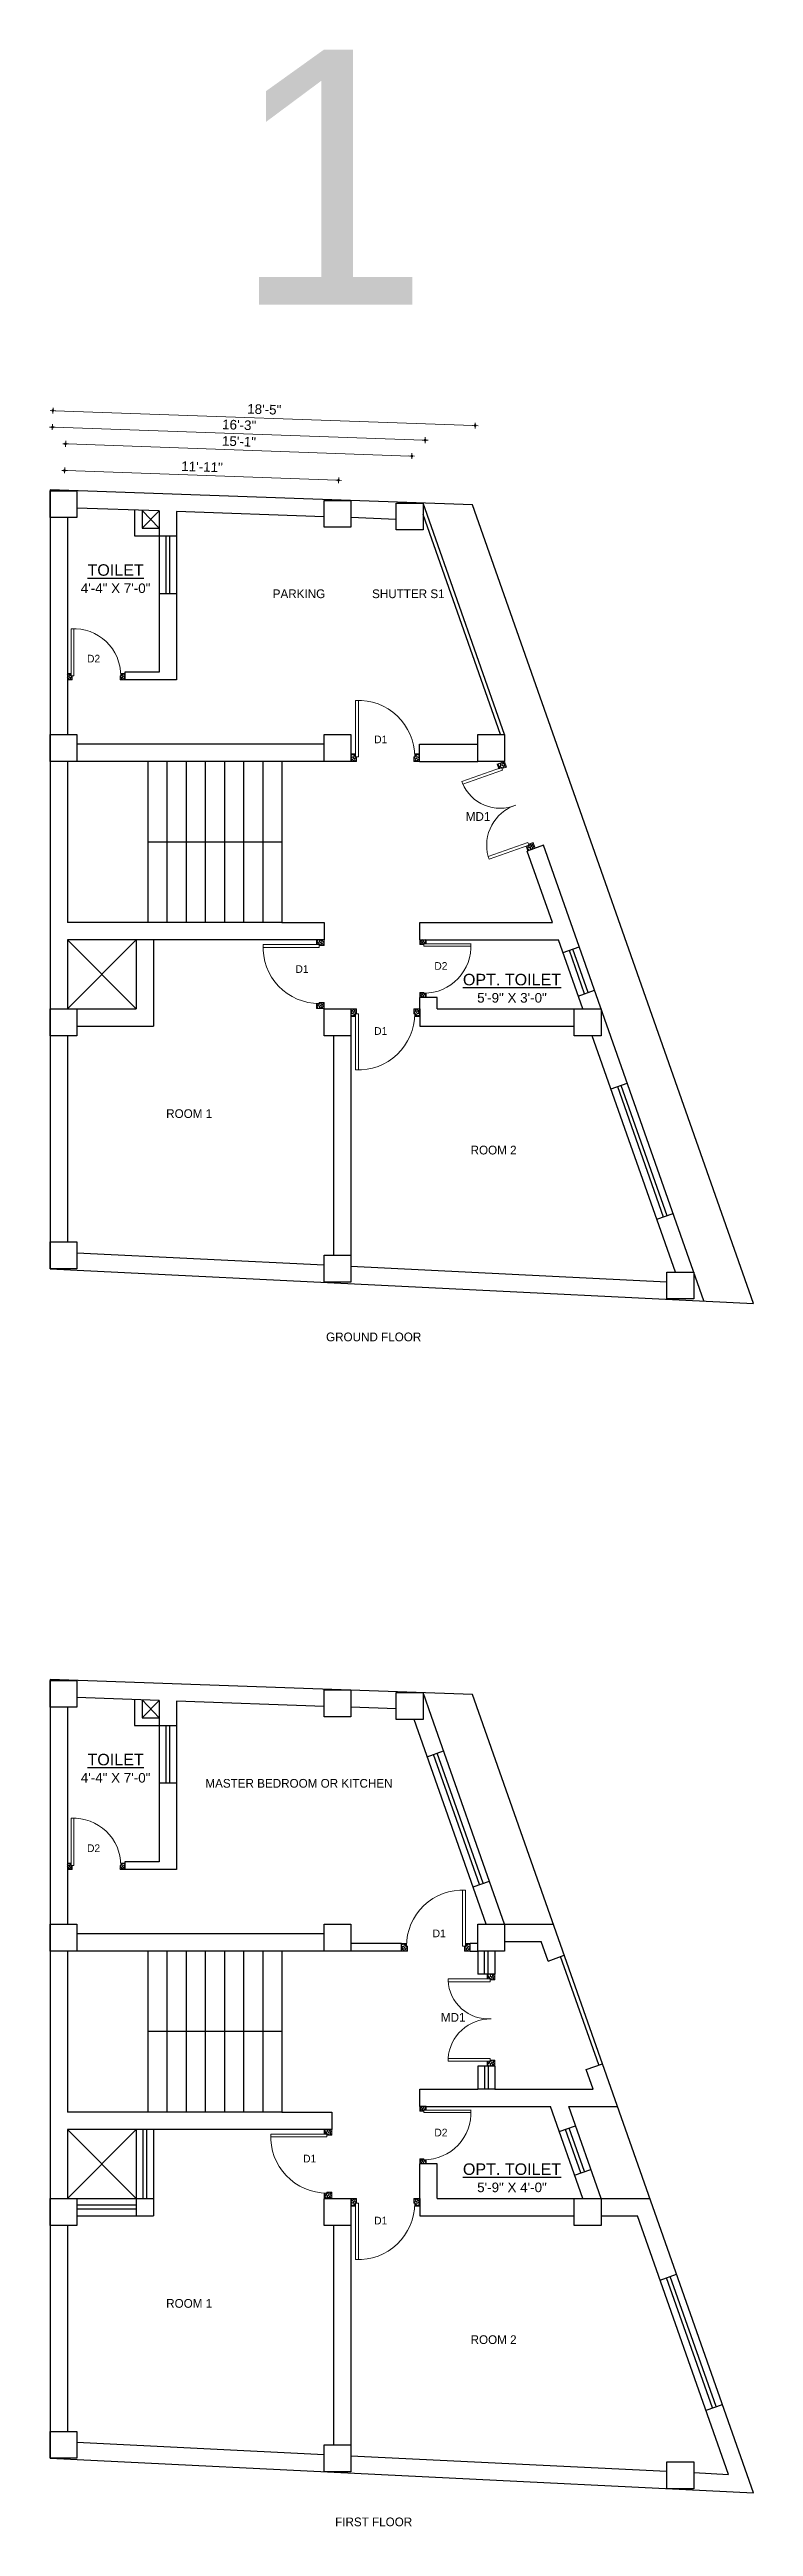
# Model space of a CAD drawing. Header units: inches. Extents: x -4105 to 11866, y -15821 to -3174.
# Drawn here: x 10090 to 10457, y -14174 to -12883 of the extents above; entities that cross this region are included whole.
import ezdxf

# ---------------------------------------------------------------- set-up
doc = ezdxf.new("R2010")
doc.units = ezdxf.units.IN
doc.header["$LTSCALE"] = 0.5
doc.header["$MEASUREMENT"] = 0
doc.header["$PDMODE"] = 66
for name, color, linetype, lineweight in [('door', 202, 'Continuous', 5), ('Ele', 7, 'Continuous', 30), ('hatch', 9, 'Continuous', 0), ('ns_WALL', 21, 'Continuous', 40), ('Toilet', 7, 'Continuous', 25), ('wall', 20, 'Continuous', 40)]:
    doc.layers.add(name, color=color, linetype=linetype, lineweight=lineweight)
doc.styles.add('arial', font='arial.ttf')
doc.styles.get("Standard").update_dxf_attribs({"font": 'arial.ttf'})
doc.dimstyles.new('S8', dxfattribs={"dimtxt": 5, "dimasz": 1, "dimexe": 6, "dimexo": 18, "dimgap": 1.9375, "dimtad": 1, "dimdec": 0, "dimzin": 3, "dimdsep": 46, "dimlunit": 4, "dimtxsty": 'Standard', "dimblk": 'dot 2', "dimcen": 12, "dimse1": 1, "dimse2": 1, "dimclrd": 1, "dimclre": 1, "dimclrt": 256, "dimadec": 0, "dimazin": 0, "dimtfac": 0.75, "dimtdec": 0, "dimtix": 1, "dimtmove": 1, "dimatfit": 3, "dimldrblk": 'DOT', "dimfxl": 1, "dimtolj": 1, "dimtzin": 0, "dimlwd": 9, "dimlwe": 9, "dimarcsym": 0})

msp = doc.modelspace()

# ---------------------------------------------------------------- texts
at = {"layer": 'Ele', "color": 0, "ltscale": 2, "char_height": 6, "attachment_point": 2}
for s, insert in [('{\\LTOILET\\fArial TUR|b0|i0|c162|p34;\\P\\fArial TUR|b0|i0|c0|p34;\\H0.8333x;\\l4\\fArial TUR|b0|i0|c162|p34;\'-4" X \\fArial TUR|b0|i0|c0|p34;7\\fArial TUR|b0|i0|c162|p34;\'-0"}', (10124.4, -13151.5)), ('{\\fArial TUR|b0|i0|c162|p34;\\LOPT. TOILET\\P\\fArial TUR|b0|i0|c0|p34;\\H0.8333x;\\l5\\fArial TUR|b0|i0|c162|p34;\'-\\fArial TUR|b0|i0|c0|p34;9\\fArial TUR|b0|i0|c162|p34;" X \\fArial TUR|b0|i0|c0|p34;3\\fArial TUR|b0|i0|c162|p34;\'-0"}', (10331.3, -13365)), ('{\\LTOILET\\fArial TUR|b0|i0|c162|p34;\\P\\fArial TUR|b0|i0|c0|p34;\\H0.8333x;\\l4\\fArial TUR|b0|i0|c162|p34;\'-4" X \\fArial TUR|b0|i0|c0|p34;7\\fArial TUR|b0|i0|c162|p34;\'-0"}', (10124.4, -13771.6)), ('{\\fArial TUR|b0|i0|c162|p34;\\LOPT. TOILET\\P\\fArial TUR|b0|i0|c0|p34;\\H0.8333x;\\l5\\fArial TUR|b0|i0|c162|p34;\'-\\fArial TUR|b0|i0|c0|p34;9\\fArial TUR|b0|i0|c162|p34;" X \\fArial TUR|b0|i0|c0|p34;4\\fArial TUR|b0|i0|c162|p34;\'-0"}', (10331.3, -13985.1))]:
    msp.add_mtext(s, dxfattribs=dict(at, insert=insert))
at = {"layer": 'Ele', "color": 0, "ltscale": 2, "style": 'arial'}
for s, insert, char_height, attachment_point in [('{\\fCentury Gothic|b0|i0|c0|p34;PARKING}', (10220.1, -13164.6), 4.55, 2), ('{\\fCentury Gothic|b0|i0|c0|p34;SHUTTER S1}', (10277.2, -13164.6), 4.55, 2), ('{\\fCentury Gothic|b0|i0|c0|p34;D2}', (10112.9, -13202.7), 4, 8), ('{\\fCentury Gothic|b0|i0|c0|p34;D1}', (10262.8, -13244.8), 4, 8), ('{\\fCentury Gothic|b0|i0|c0|p34;MD1}', (10313.6, -13280.7), 4.55, 2), ('{\\fCentury Gothic|b0|i0|c0|p34;D1}', (10221.7, -13360.5), 4, 2), ('{\\fCentury Gothic|b0|i0|c0|p34;D2}', (10294.2, -13362.9), 4, 8), ('{\\fCentury Gothic|b0|i0|c0|p34;D1}', (10262.8, -13392.8), 4, 2), ('{\\fCentury Gothic|b0|i0|c0|p34;ROOM 1}', (10162.8, -13435.6), 4.55, 2), ('{\\fCentury Gothic|b0|i0|c0|p34;ROOM 2}', (10321.7, -13454.6), 4.55, 2), ('{\\fCentury Gothic|b0|i0|c0|p34;GROUND FLOOR }', (10259.1, -13552), 4.55, 2), ('{\\fCentury Gothic|b0|i0|c0|p34;MASTER BEDROOM OR KITCHEN}', (10220.1, -13784.7), 4.55, 2), ('{\\fCentury Gothic|b0|i0|c0|p34;D2}', (10112.9, -13822.8), 4, 8), ('{\\fCentury Gothic|b0|i0|c0|p34;D1}', (10293.3, -13867.2), 4, 8), ('{\\fCentury Gothic|b0|i0|c0|p34;MD1}', (10300.6, -13906.7), 4.55, 2), ('{\\fCentury Gothic|b0|i0|c0|p34;D2}', (10294.2, -13971), 4, 8), ('{\\fCentury Gothic|b0|i0|c0|p34;D1}', (10225.7, -13980.6), 4, 2), ('{\\fCentury Gothic|b0|i0|c0|p34;D1}', (10262.8, -14012.9), 4, 2), ('{\\fCentury Gothic|b0|i0|c0|p34;ROOM 1}', (10162.8, -14055.8), 4.55, 2), ('{\\fCentury Gothic|b0|i0|c0|p34;ROOM 2}', (10321.7, -14074.7), 4.55, 2), ('{\\fCentury Gothic|b0|i0|c0|p34;FIRST FLOOR }', (10259.1, -14169.7), 4.55, 2)]:
    msp.add_mtext(s, dxfattribs=dict(at, insert=insert, char_height=char_height, attachment_point=attachment_point))
at = {"layer": 'ns_WALL', "insert": (10185.1, -12883.2), "char_height": 133, "attachment_point": 1}
msp.add_mtext_dynamic_manual_height_columns('1', width=960.88, gutter_width=13.3, heights=[0], dxfattribs=at)

# ---------------------------------------------------------------- blocks, each defined once
blk = doc.blocks.new('A$C27B36B59')
at = {"layer": 'door'}
for p, q in [((0, 4), (0, 0)), ((2.5, 4), (0, 4)), ((0, 0), (3, 0)), ((2.5, 2.5), (2.5, 4)), ((3, 2.5), (2.5, 2.5)), ((3, 0), (3, 2.5))]:
    blk.add_line(p, q, dxfattribs=at)
for centre, radius, start, end in [((-1.4, -0.5), 4.75, 22.1411, 72.838), ((1.3, 2.1), 1.64, 45.138, 144.8948), ((2.2, 0.3), 2.49, 83.3149, 152.658), ((0.1, 0.4), 2.05, 349.4875, 93.6805), ((2, -0.5), 2.01, 58.7447, 166.495), ((-0.1, 0.3), 1.13, 343.542, 86.947), ((2.1, -0.4), 1.17, 38.2816, 160.1519)]:
    blk.add_arc(centre, radius, start, end, dxfattribs=at)
blk = doc.blocks.new('D2')
at = {"layer": 'door'}
for p, q in [((74474, 24047.6), (74474, 24018.1)), ((74474, 24047.6), (74475.5, 24047.6)), ((74475.5, 24047.6), (74475.5, 24018.1))]:
    blk.add_line(p, q, dxfattribs=at)
blk.add_arc((74474, 24047.6), 29.5, 180, 272.9146, dxfattribs=at)
at = {"layer": 'door', "xscale": -1, "rotation": 180}
blk.add_blockref('A$C27B36B59', (74442, 24050.1), dxfattribs=at)
at = {"layer": 'door', "rotation": 180}
blk.add_blockref('A$C27B36B59', (74478, 24050.1), dxfattribs=at)
blk = doc.blocks.new('dot1')
at = {"layer": 'hatch'}
h = blk.add_hatch(color=256, dxfattribs=at)
edge = h.paths.add_edge_path()
edge.add_arc((0, 0), 1, 0, 360)
for p, q in [((3, 0), (-3, 0)), ((0, 3), (0, -3))]:
    blk.add_line(p, q, dxfattribs=at)
blk.add_circle((0, 0), 1, dxfattribs=at)
blk = doc.blocks.new('dot 2')
at = {"layer": 'hatch', "xscale": 0.5, "yscale": 0.5, "zscale": 0.5}
blk.add_blockref('dot1', (0, 0), dxfattribs=at)
blk = doc.blocks.new('*D626')
at = {"layer": 'Defpoints', "color": 0, "transparency": 16777216}
for p in [(10097.8, -13102.6), (10097.2, -13120.2), (10240.2, -13125.2)]:
    blk.add_point(p, dxfattribs=at)
at = {"layer": 'Toilet', "color": 1, "lineweight": 9, "transparency": 16777216}
blk.add_line((10239.8, -13107.6), (10098.8, -13102.6), dxfattribs=at)
for p, rotation in [((10097.8, -13102.6), 177.9779001232576), ((10240.8, -13107.7), 357.9779001232576)]:
    blk.add_blockref('dot 2', p, dxfattribs=dict(at, rotation=rotation))
at = {"layer": 'Toilet', "transparency": 16777216, "insert": (10169.5, -13100.7), "char_height": 5, "attachment_point": 5, "rotation": 357.9779}
blk.add_mtext('\\A1;11\'-11"', dxfattribs=at)
blk = doc.blocks.new('_Dot')
at = {"color": 0, "linetype": 'ByBlock', "lineweight": -2}
blk.add_line((-0.5, 0), (-1, 0), dxfattribs=at)
at = {"color": 0, "linetype": 'ByBlock', "const_width": 0.5}
blk.add_lwpolyline([(-0.25, 0, 1), (0.25, 0, 1)], format="xyb", close=True, dxfattribs=at)
blk = doc.blocks.new('*D627')
at = {"layer": 'Defpoints', "color": 0, "transparency": 16777216}
for p in [(10098.3, -13088.7), (10097.2, -13120.2), (10277.9, -13126.6)]:
    blk.add_point(p, dxfattribs=at)
at = {"layer": 'Toilet', "color": 1, "lineweight": 9, "transparency": 16777216}
blk.add_line((10278, -13095.1), (10099.3, -13088.8), dxfattribs=at)
for p, rotation in [((10098.3, -13088.7), 177.9779001232572), ((10279, -13095.1), 357.9779001232572)]:
    blk.add_blockref('dot 2', p, dxfattribs=dict(at, rotation=rotation))
at = {"layer": 'Toilet', "transparency": 16777216, "insert": (10188.8, -13087.5), "char_height": 5, "attachment_point": 5, "rotation": 357.9779}
blk.add_mtext('\\A1;15\'-1"', dxfattribs=at)
blk = doc.blocks.new('*D628')
at = {"layer": 'Defpoints', "color": 0, "transparency": 16777216}
for p in [(10091.7, -13071.4), (10090.2, -13112.7), (10310.7, -13120.5)]:
    blk.add_point(p, dxfattribs=at)
at = {"layer": 'Toilet', "color": 1, "lineweight": 9, "transparency": 16777216}
blk.add_line((10311.1, -13079.2), (10092.7, -13071.5), dxfattribs=at)
for p, rotation in [((10091.7, -13071.4), 177.9779001232582), ((10312.1, -13079.2), 357.9779001232582)]:
    blk.add_blockref('dot 2', p, dxfattribs=dict(at, rotation=rotation))
at = {"layer": 'Toilet', "transparency": 16777216, "insert": (10202, -13070.8), "char_height": 5, "attachment_point": 5, "rotation": 357.9779}
blk.add_mtext('\\A1;18\'-5"', dxfattribs=at)
blk = doc.blocks.new('*D629')
at = {"layer": 'Defpoints', "color": 0, "transparency": 16777216}
for p in [(10091.4, -13080), (10090.2, -13112.7), (10284.9, -13119.6)]:
    blk.add_point(p, dxfattribs=at)
at = {"layer": 'Toilet', "color": 1, "lineweight": 9, "transparency": 16777216}
blk.add_line((10285, -13086.8), (10092.4, -13080), dxfattribs=at)
for p, rotation in [((10091.4, -13080), 177.9779001232583), ((10286, -13086.8), 357.9779001232583)]:
    blk.add_blockref('dot 2', p, dxfattribs=dict(at, rotation=rotation))
at = {"layer": 'Toilet', "transparency": 16777216, "insert": (10188.9, -13078.9), "char_height": 5, "attachment_point": 5, "rotation": 357.9779}
blk.add_mtext('\\A1;16\'-3"', dxfattribs=at)

# ---------------------------------------------------------------- dimensions: what is measured, and where the dimension line sits
at = {"layer": 'Toilet'}
for p1, p2, distance, picture, middle in [((10284.9, -13119.6), (10090.2, -13112.7), -32.7, '*D629', (10188.9, -13078.9)), ((10310.7, -13120.5), (10090.2, -13112.7), -41.3, '*D628', (10202, -13070.8)), ((10277.9, -13126.6), (10097.2, -13120.2), -31.4, '*D627', (10188.8, -13087.5)), ((10240.2, -13125.2), (10097.2, -13120.2), -17.6, '*D626', (10169.5, -13100.7))]:
    dim = msp.add_aligned_dim(p1=p1, p2=p2, distance=distance, dimstyle='S8', override={"dimfxl": 2, "dimfxlon": 1, "dimarcsym": 1}, dxfattribs=at)
    dim.commit()
    dim.dimension.update_dxf_attribs({"geometry": picture, "text_midpoint": middle})

# ---------------------------------------------------------------- linework, layer by layer
at = {"layer": 'door', "ltscale": 0.5}
for p, q in [((10325.9, -13257.5), (10305.2, -13264.8)), ((10326.3, -13258.9), (10305.6, -13266.2)), ((10323.6, -13255.6), (10324.4, -13257.9)), ((10325.9, -13257.5), (10326.3, -13258.9)), ((10326.1, -13258), (10328.4, -13257.2)), ((10305.6, -13266.2), (10305.2, -13264.8)), ((10339.6, -13296.6), (10318.9, -13303.9)), ((10340.1, -13298), (10319.4, -13305.3)), ((10339.5, -13300.9), (10338.7, -13298.6)), ((10340.1, -13298), (10339.6, -13296.6)), ((10340, -13297.4), (10342.4, -13296.6)), ((10343.4, -13299.5), (10342.4, -13296.6)), ((10318.9, -13303.9), (10319.4, -13305.3)), ((10319.9, -13888.9), (10297.9, -13888.9)), ((10297.9, -13890.4), (10297.9, -13888.9)), ((10319.9, -13890.4), (10297.9, -13890.4)), ((10318.3, -13886.4), (10318.3, -13888.8)), ((10319.9, -13888.9), (10319.9, -13890.4)), ((10320, -13889.4), (10322.4, -13889.4)), ((10297.9, -13930.4), (10297.9, -13931.8)), ((10319.9, -13930.4), (10297.9, -13930.4)), ((10319.9, -13931.8), (10319.9, -13930.4)), ((10320, -13931.3), (10322.4, -13931.3)), ((10322.4, -13934.4), (10322.4, -13931.3)), ((10319.9, -13931.8), (10297.9, -13931.8)), ((10318.3, -13934.4), (10318.3, -13931.9))]:
    msp.add_line(p, q, dxfattribs=at)
for centre, radius, start, end in [((10325, -13257.6), 21.1, 202.3148, 293.1551), ((10340.2, -13298), 22.1, 108.3541, 195.4336), ((10319, -13888.7), 21.1, 182.8998, 273.7401), ((10320, -13931.9), 22.1, 88.9391, 176.0186)]:
    msp.add_arc(centre, radius, start, end, dxfattribs=at)
at = {"layer": 'Toilet'}
for p, q in [((10310.7, -13120.5), (10090.2, -13112.7)), ((10090.2, -13112.7), (10090.2, -13518.7)), ((10099.2, -13127.2), (10099.2, -13207.8)), ((10147.2, -13123.7), (10104.2, -13122.2)), ((10134.2, -13123.2), (10134.2, -13136.7)), ((10138.2, -13123.4), (10138.2, -13132.7)), ((10138.2, -13123.4), (10147.2, -13132.7)), ((10138.2, -13132.7), (10147.2, -13123.7)), ((10147.2, -13123.7), (10147.2, -13207.8)), ((10233.2, -13126.7), (10156.2, -13124)), ((10156.2, -13124), (10156.2, -13211.8)), ((10270.9, -13128.1), (10247.2, -13127.2)), ((10289.3, -13132), (10284.9, -13119.6)), ((10325.3, -13240.3), (10284.9, -13125.6)), ((10457.4, -13536.8), (10310.7, -13120.5)), ((10134.2, -13136.7), (10147.2, -13136.7)), ((10138.2, -13132.7), (10147.2, -13132.7)), ((10147.2, -13136.7), (10156.2, -13136.7)), ((10150.7, -13166.7), (10150.7, -13136.7)), ((10152.7, -13166.7), (10152.7, -13136.7)), ((10326.4, -13237.3), (10289.3, -13132)), ((10147.2, -13166.7), (10156.2, -13166.7)), ((10099.2, -13207.8), (10099.2, -13240.3)), ((10147.2, -13207.8), (10129.2, -13207.8)), ((10129.2, -13207.8), (10129.2, -13211.8)), ((10156.2, -13211.8), (10129.2, -13211.8)), ((10233.2, -13245.3), (10104.2, -13245.3)), ((10283, -13245.3), (10313.4, -13245.3)), ((10283, -13254.3), (10283, -13245.3)), ((10327.4, -13240.3), (10326.4, -13237.3)), ((10099.2, -13254.3), (10099.2, -13338.3)), ((10233.2, -13254.3), (10099.2, -13254.3)), ((10141.2, -13254.3), (10141.2, -13296.3)), ((10151.2, -13254.3), (10151.2, -13296.3)), ((10161.2, -13254.3), (10161.2, -13296.3)), ((10171.2, -13254.3), (10171.2, -13296.3)), ((10181.2, -13254.3), (10181.2, -13296.3)), ((10191.2, -13254.3), (10191.2, -13296.3)), ((10201.2, -13254.3), (10201.2, -13296.3)), ((10211.2, -13254.3), (10211.2, -13296.3)), ((10283, -13254.3), (10313.4, -13254.3)), ((10211.2, -13296.3), (10141.2, -13296.3)), ((10141.2, -13296.3), (10141.2, -13338.3)), ((10151.2, -13296.3), (10151.2, -13338.3)), ((10161.2, -13296.3), (10161.2, -13338.3)), ((10171.2, -13296.3), (10171.2, -13338.3)), ((10181.2, -13296.3), (10181.2, -13338.3)), ((10191.2, -13296.3), (10191.2, -13338.3)), ((10201.2, -13296.3), (10201.2, -13338.3)), ((10211.2, -13296.3), (10211.2, -13338.3)), ((10347.8, -13298), (10339.3, -13301)), ((10431.5, -13535.5), (10347.8, -13298)), ((10352.4, -13338.3), (10339.3, -13301)), ((10211.2, -13338.3), (10099.2, -13338.3)), ((10099.2, -13347.3), (10099.2, -13383.3)), ((10233.2, -13347.3), (10099.2, -13347.3)), ((10099.2, -13383.3), (10135.2, -13347.3)), ((10135.2, -13383.3), (10099.2, -13347.3)), ((10135.2, -13347.3), (10135.2, -13383.3)), ((10144.2, -13347.3), (10144.2, -13392.3)), ((10211.2, -13338.3), (10233.2, -13338.3)), ((10233.2, -13338.3), (10233.2, -13347.3)), ((10283.2, -13347.3), (10283.2, -13338.3)), ((10283.2, -13338.3), (10352.4, -13338.3)), ((10283.2, -13347.3), (10355.6, -13347.3)), ((10368.3, -13383.3), (10355.6, -13347.3)), ((10358, -13353.9), (10366.4, -13350.9)), ((10369.2, -13375.4), (10361.3, -13352.8)), ((10371.1, -13374.7), (10363.1, -13352.1)), ((10365.9, -13376.6), (10374.4, -13373.6)), ((10104.2, -13383.3), (10135.2, -13383.3)), ((10283.2, -13383.3), (10283.2, -13377.3)), ((10292.2, -13377.3), (10283.2, -13377.3)), ((10283.2, -13383.3), (10283.2, -13392.3)), ((10292.2, -13383.3), (10292.2, -13377.3)), ((10292.2, -13383.3), (10368.3, -13383.3)), ((10099.2, -13397.3), (10099.2, -13504.7)), ((10104.2, -13392.3), (10144.2, -13392.3)), ((10238.2, -13397.3), (10238.2, -13511.7)), ((10247.2, -13397.3), (10247.2, -13517.6)), ((10283.2, -13392.3), (10363.8, -13392.3)), ((10416.7, -13520.5), (10373.2, -13397.3)), ((10383, -13424.9), (10391.5, -13422)), ((10386.3, -13423.8), (10410.2, -13491.7)), ((10388.2, -13423.1), (10412.1, -13491)), ((10406.9, -13492.9), (10415.4, -13489.9)), ((10104.2, -13510.4), (10233.2, -13516.7)), ((10247.2, -13517.4), (10412.2, -13525.5)), ((10090.2, -13518.7), (10457.4, -13536.8)), ((10310.7, -13740.6), (10090.2, -13732.8)), ((10090.2, -13732.8), (10090.2, -14138.8)), ((10099.2, -13747.3), (10099.2, -13827.9)), ((10147.2, -13743.8), (10104.2, -13742.3)), ((10134.2, -13743.4), (10134.2, -13756.8)), ((10138.2, -13743.5), (10138.2, -13752.8)), ((10138.2, -13743.5), (10147.2, -13752.8)), ((10138.2, -13752.8), (10147.2, -13743.8)), ((10147.2, -13743.8), (10147.2, -13827.9)), ((10233.2, -13746.9), (10156.2, -13744.1)), ((10156.2, -13744.1), (10156.2, -13831.9)), ((10270.9, -13748.2), (10247.2, -13747.3)), ((10289.3, -13752.1), (10284.9, -13739.7)), ((10457.4, -14156.9), (10310.7, -13740.6)), ((10134.2, -13756.8), (10147.2, -13756.8)), ((10138.2, -13752.8), (10147.2, -13752.8)), ((10147.2, -13756.8), (10156.2, -13756.8)), ((10150.7, -13786.8), (10150.7, -13756.8)), ((10152.7, -13786.8), (10152.7, -13756.8)), ((10317.9, -13860.4), (10280.3, -13753.7)), ((10326.4, -13857.4), (10289.3, -13752.1)), ((10287.1, -13773.1), (10295.6, -13770.1)), ((10314.3, -13839.8), (10290.4, -13771.9)), ((10316.2, -13839.1), (10292.3, -13771.2)), ((10147.2, -13786.8), (10156.2, -13786.8)), ((10099.2, -13827.9), (10099.2, -13860.4)), ((10147.2, -13827.9), (10129.2, -13827.9)), ((10129.2, -13827.9), (10129.2, -13831.9)), ((10156.2, -13831.9), (10129.2, -13831.9)), ((10311, -13841), (10319.5, -13838)), ((10233.2, -13865.4), (10104.2, -13865.4)), ((10317.9, -13860.4), (10352.9, -13860.4)), ((10327.4, -13860.4), (10326.4, -13857.4)), ((10099.2, -13874.4), (10099.2, -13958.4)), ((10233.2, -13874.4), (10099.2, -13874.4)), ((10141.2, -13874.4), (10141.2, -13916.4)), ((10151.2, -13874.4), (10151.2, -13916.4)), ((10161.2, -13874.4), (10161.2, -13916.4)), ((10171.2, -13874.4), (10171.2, -13916.4)), ((10181.2, -13874.4), (10181.2, -13916.4)), ((10191.2, -13874.4), (10191.2, -13916.4)), ((10201.2, -13874.4), (10201.2, -13916.4)), ((10211.2, -13874.4), (10211.2, -13916.4)), ((10273.7, -13870.4), (10247.2, -13870.4)), ((10273.7, -13874.4), (10247.2, -13874.4)), ((10273.7, -13874.4), (10273.7, -13870.4)), ((10313.4, -13870.4), (10309.4, -13870.4)), ((10309.4, -13874.4), (10309.4, -13870.4)), ((10309.4, -13874.4), (10313.4, -13874.4)), ((10313.4, -13874.4), (10313.4, -13886.4)), ((10316.9, -13886.4), (10316.9, -13874.4)), ((10318.9, -13886.4), (10318.9, -13874.4)), ((10322.4, -13874.4), (10322.4, -13886.4)), ((10327.4, -13869.4), (10346.5, -13869.4)), ((10350.1, -13879.6), (10346.5, -13869.4)), ((10350.1, -13879.6), (10358.6, -13876.6)), ((10376.6, -13933.8), (10356.7, -13877.3)), ((10322.4, -13886.4), (10313.4, -13886.4)), ((10211.2, -13916.4), (10141.2, -13916.4)), ((10141.2, -13916.4), (10141.2, -13958.4)), ((10151.2, -13916.4), (10151.2, -13958.4)), ((10161.2, -13916.4), (10161.2, -13958.4)), ((10171.2, -13916.4), (10171.2, -13958.4)), ((10181.2, -13916.4), (10181.2, -13958.4)), ((10191.2, -13916.4), (10191.2, -13958.4)), ((10201.2, -13916.4), (10201.2, -13958.4)), ((10211.2, -13916.4), (10211.2, -13958.4)), ((10322.4, -13934.4), (10313.4, -13934.4)), ((10313.4, -13934.4), (10313.4, -13946.4)), ((10316.9, -13934.4), (10316.9, -13946.4)), ((10318.9, -13934.4), (10318.9, -13946.4)), ((10322.4, -13934.4), (10322.4, -13946.4)), ((10370, -13936.2), (10378.5, -13933.2)), ((10373.6, -13946.4), (10370, -13936.2)), ((10283.2, -13955.4), (10283.2, -13946.4)), ((10283.2, -13946.4), (10313.4, -13946.4)), ((10283.2, -13955.4), (10351.4, -13955.4)), ((10322.4, -13946.4), (10313.4, -13946.4)), ((10322.4, -13946.4), (10373.6, -13946.4)), ((10368.3, -14003.4), (10351.4, -13955.4)), ((10377.8, -14003.4), (10360.9, -13955.4)), ((10360.9, -13955.4), (10386.4, -13955.4)), ((10211.2, -13958.4), (10099.2, -13958.4)), ((10099.2, -13967.4), (10099.2, -14003.4)), ((10237.2, -13967.4), (10099.2, -13967.4)), ((10099.2, -14003.4), (10135.2, -13967.4)), ((10135.2, -14003.4), (10099.2, -13967.4)), ((10135.2, -13967.4), (10135.2, -14003.4)), ((10138.7, -14003.4), (10138.7, -13967.4)), ((10140.7, -14003.4), (10140.7, -13967.4)), ((10144.2, -13967.4), (10144.2, -14012.4)), ((10211.2, -13958.4), (10237.2, -13958.4)), ((10237.2, -13958.4), (10237.2, -13967.4)), ((10356, -13968.5), (10364.5, -13965.5)), ((10367.3, -13990), (10359.3, -13967.4)), ((10369.2, -13989.3), (10361.2, -13966.7)), ((10283.2, -14003.4), (10283.2, -13985.4)), ((10292.2, -13985.4), (10283.2, -13985.4)), ((10292.2, -14003.4), (10292.2, -13985.4)), ((10364, -13991.2), (10372.5, -13988.2)), ((10104.2, -14003.4), (10135.2, -14003.4)), ((10135.2, -14006.9), (10104.2, -14006.9)), ((10135.2, -14008.9), (10104.2, -14008.9)), ((10135.2, -14003.4), (10135.2, -14012.4)), ((10135.2, -14003.4), (10144.2, -14003.4)), ((10283.2, -14003.4), (10283.2, -14012.4)), ((10292.2, -14003.4), (10368.3, -14003.4)), ((10377.8, -14003.4), (10403.3, -14003.4)), ((10099.2, -14017.4), (10099.2, -14124.8)), ((10104.2, -14012.4), (10144.2, -14012.4)), ((10238.2, -14017.4), (10238.2, -14131.8)), ((10247.2, -14017.4), (10247.2, -14137.7)), ((10283.2, -14012.4), (10363.8, -14012.4)), ((10377.8, -14012.4), (10396.9, -14012.4)), ((10444.4, -14147.2), (10396.9, -14012.4)), ((10408.7, -14045.9), (10417.2, -14042.9)), ((10435.9, -14112.6), (10412, -14044.7)), ((10437.8, -14111.9), (10413.9, -14044)), ((10432.6, -14113.8), (10441.1, -14110.8)), ((10104.2, -14130.5), (10233.2, -14136.8)), ((10247.2, -14137.5), (10412.2, -14145.6)), ((10090.2, -14138.8), (10457.4, -14156.9)), ((10426.2, -14146.3), (10444.4, -14147.2))]:
    msp.add_line(p, q, dxfattribs=at)
for points in [[(10090.2, -13113.2), (10104.2, -13113.2), (10104.2, -13127.2), (10090.2, -13127.2)], [(10233.2, -13118.2), (10247.2, -13118.2), (10247.2, -13132.2), (10233.2, -13132.2)], [(10270.9, -13119.6), (10284.9, -13119.6), (10284.9, -13133.6), (10270.9, -13133.6)], [(10090.2, -13240.3), (10104.2, -13240.3), (10104.2, -13254.3), (10090.2, -13254.3)], [(10233.2, -13240.3), (10247.2, -13240.3), (10247.2, -13254.3), (10233.2, -13254.3)], [(10313.4, -13240.3), (10327.4, -13240.3), (10327.4, -13254.3), (10313.4, -13254.3)], [(10090.2, -13383.3), (10104.2, -13383.3), (10104.2, -13397.3), (10090.2, -13397.3)], [(10233.2, -13383.3), (10247.2, -13383.3), (10247.2, -13397.3), (10233.2, -13397.3)], [(10363.8, -13383.3), (10377.8, -13383.3), (10377.8, -13397.3), (10363.8, -13397.3)], [(10090.2, -13504.7), (10104.2, -13504.7), (10104.2, -13518.7), (10090.2, -13518.7)], [(10233.2, -13511.7), (10247.2, -13511.7), (10247.2, -13525.7), (10233.2, -13525.7)], [(10412.2, -13520.5), (10426.2, -13520.5), (10426.2, -13534.5), (10412.2, -13534.5)], [(10090.2, -13733.3), (10104.2, -13733.3), (10104.2, -13747.3), (10090.2, -13747.3)], [(10233.2, -13738.3), (10247.2, -13738.3), (10247.2, -13752.3), (10233.2, -13752.3)], [(10270.9, -13739.7), (10284.9, -13739.7), (10284.9, -13753.7), (10270.9, -13753.7)], [(10090.2, -13860.4), (10104.2, -13860.4), (10104.2, -13874.4), (10090.2, -13874.4)], [(10233.2, -13860.4), (10247.2, -13860.4), (10247.2, -13874.4), (10233.2, -13874.4)], [(10313.4, -13860.4), (10327.4, -13860.4), (10327.4, -13874.4), (10313.4, -13874.4)], [(10090.2, -14003.4), (10104.2, -14003.4), (10104.2, -14017.4), (10090.2, -14017.4)], [(10233.2, -14003.4), (10247.2, -14003.4), (10247.2, -14017.4), (10233.2, -14017.4)], [(10363.8, -14003.4), (10377.8, -14003.4), (10377.8, -14017.4), (10363.8, -14017.4)], [(10090.2, -14124.8), (10104.2, -14124.8), (10104.2, -14138.8), (10090.2, -14138.8)], [(10233.2, -14131.8), (10247.2, -14131.8), (10247.2, -14145.8), (10233.2, -14145.8)], [(10412.2, -14140.7), (10426.2, -14140.7), (10426.2, -14154.7), (10412.2, -14154.7)]]:
    msp.add_lwpolyline(points, close=True, dxfattribs=at)

# ---------------------------------------------------------------- block references
at = {"layer": 'door', "yscale": 1.023696682466134, "zscale": 1.023696682464479}
for p, xscale, rotation in [((10327.4, -13254.3), -1.023696682466134, 109.4150373032658), ((10343.4, -13299.5), 1.023696682466134, 109.4150373032659), ((10322.4, -13886.4), -1.023696682466134, 90.00000000006979), ((10322.4, -13934.4), 1.023696682466134, 90.00000000006983)]:
    msp.add_blockref('A$C27B36B59', p, dxfattribs=dict(at, xscale=xscale, rotation=rotation))
at = {"layer": 'wall', "color": 2, "linetype": 'ByBlock'}
for p, xscale, yscale, zscale, rotation in [((72164.2, 6830), 0.8333333333285103, 0.8333333333285103, 0.8333333333267571, 180), ((84260.4, 10645.7), 0.993758995122728, 0.993758995122728, 0.993758995122728, 180), ((-13666.8, -87360.4), -0.993758995122728, 0.993758995122728, 0.993758995122728, 270), ((30325, -75412.2), 0.8333333333285103, 0.8333333333285103, 0.8333333333267571, 90.00000000000001), ((72164.2, 6209.9), 0.8333333333285103, 0.8333333333285103, 0.8333333333267571, 180), ((-63703.7, 10025.6), -0.993758995122728, 0.993758995122728, 0.993758995122728, 180), ((30325, -76020.3), 0.8333333333285103, 0.8333333333285103, 0.8333333333267571, 90.00000000000001), ((-13662.8, -87980.5), -0.993758995122728, 0.993758995122728, 0.993758995122728, 270)]:
    msp.add_blockref('D2', p, dxfattribs=dict(at, xscale=xscale, yscale=yscale, zscale=zscale, rotation=rotation))
at = {"layer": 'wall', "color": 2, "linetype": 'ByBlock', "xscale": -0.993758995122728, "yscale": 0.993758995122728, "zscale": 0.993758995122728}
for p in [(84260.4, -37283.3), (84260.4, -37903.4)]:
    msp.add_blockref('D2', p, dxfattribs=at)

msp.set_redraw_order([(e.dxf.handle, doc.entitydb.next_handle()) for e in msp.query("TEXT MTEXT ATTDEF DIMENSION ARC_DIMENSION")])  # texts and dimensions are drawn at this point

doc.saveas('drawing.dxf')
